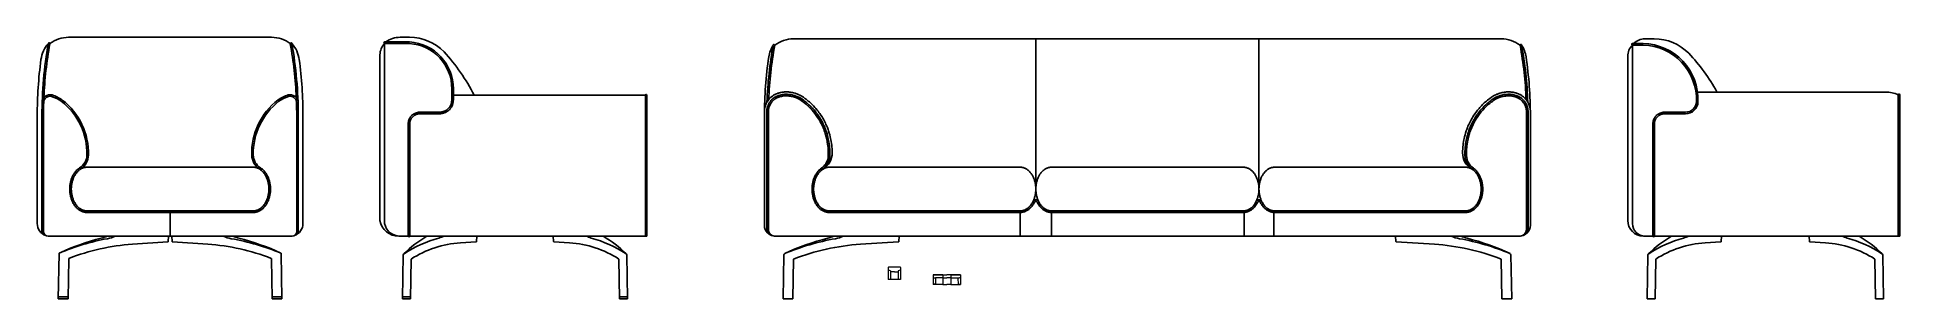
# Model space of a CAD drawing. Header units: inches. Extents: x 327481 to 195042051, y -335014 to 44773228.
# Drawn here: x 393155 to 399112, y -319602 to -318767 of the extents above; entities that cross this region are included whole.
import ezdxf

# ---------------------------------------------------------------- set-up
doc = ezdxf.new("R2010")
doc.units = ezdxf.units.IN
doc.header["$MEASUREMENT"] = 0
doc.layers.add('furniture', color=251, linetype='Continuous', lineweight=13)

# ---------------------------------------------------------------- blocks, each defined once
blk = doc.blocks.new('dtjmh')
at = {"color": 0, "ltscale": 60}
for p, q in [((396299.4, -320697.4), (396342.8, -320697.4)), ((396299.4, -320697.6), (396342.8, -320697.6)), ((396299.4, -320697.7), (396299.4, -320727.8)), ((396306.8, -320727.6), (396299.4, -320727.6)), ((396330.1, -320727.8), (396299.4, -320727.8)), ((396330.1, -320697), (396300.1, -320697)), ((396307, -320707.1), (396306.8, -320727.8)), ((396330.1, -320707.1), (396306.8, -320707.1)), ((396330.1, -320697), (396330.1, -320707.1)), ((396330.1, -320697), (396330.1, -320707.1)), ((396330.1, -320697), (396342.8, -320697)), ((396330.1, -320707.1), (396342.8, -320707.1)), ((396330.1, -320707.8), (396330.1, -320727.1)), ((396330.1, -320707.8), (396330.1, -320727.1)), ((396330.1, -320727.8), (396342.8, -320727.8)), ((396355.4, -320697), (396342.8, -320697)), ((396386.1, -320697.4), (396342.8, -320697.4)), ((396386.2, -320697.6), (396342.8, -320697.6)), ((396355.4, -320707.1), (396342.8, -320707.1)), ((396355.4, -320727.8), (396342.8, -320727.8)), ((396355.4, -320697), (396385.5, -320697)), ((396355.4, -320697), (396355.4, -320707.1)), ((396355.4, -320697), (396355.4, -320707.1)), ((396355.4, -320707.1), (396378.8, -320707.1)), ((396355.4, -320707.8), (396355.4, -320727.1)), ((396355.4, -320707.8), (396355.4, -320727.1)), ((396355.4, -320727.8), (396386.2, -320727.8)), ((396378.5, -320707.1), (396378.8, -320727.8)), ((396378.8, -320727.6), (396386.2, -320727.6)), ((396386.2, -320697.7), (396386.2, -320727.8))]:
    blk.add_line(p, q, dxfattribs=at)
for centre, radius, start, end in [((396300.1, -320697.7), 0.709, 90, 180), ((396307, -320692.7), 14.4, 237.83969, 269.05924), ((396329.4, -320707.8), 0.709, 0, 90), ((396329.4, -320707.8), 0.709, 0, 90), ((396329.4, -320727.1), 0.709, 270, 0), ((396329.4, -320727.1), 0.709, 270, 0), ((396330.8, -320707.8), 0.709, 90, 180), ((396330.8, -320707.8), 0.709, 90, 180), ((396330.8, -320727.1), 0.709, 180, 270), ((396330.8, -320727.1), 0.709, 180, 270), ((396354.7, -320707.8), 0.709, 0, 90), ((396354.7, -320707.8), 0.709, 0, 90), ((396354.7, -320727.1), 0.709, 270, 0), ((396354.7, -320727.1), 0.709, 270, 0), ((396356.1, -320707.8), 0.709, 90, 180), ((396356.1, -320707.8), 0.709, 90, 180), ((396356.1, -320727.1), 0.709, 180, 270), ((396356.1, -320727.1), 0.709, 180, 270), ((396378.5, -320692.7), 14.4, 270.94076, 302.16031), ((396385.5, -320697.7), 0.709, 0, 90)]:
    blk.add_arc(centre, radius, start, end, dxfattribs=at)
blk = doc.blocks.new('dfdsgh')
at = {"color": 0, "ltscale": 60}
for p, q in [((393559.8, -320138.9), (393559.8, -320176.2)), ((393597.5, -320137), (393561.7, -320137)), ((393567.6, -320149.3), (393567.6, -320176.2)), ((393579.6, -320152), (393567.6, -320152)), ((393579.6, -320152), (393591.6, -320152)), ((393591.6, -320149.3), (393591.6, -320176.2)), ((393599.3, -320138.9), (393599.3, -320176.2)), ((393599.3, -320176.2), (393559.8, -320176.2))]:
    blk.add_line(p, q, dxfattribs=at)
for centre, radius, start, end in [((393561.7, -320138.9), 1.86, 90, 180), ((393561.7, -320145.7), 1.86, 180, 257.49128), ((393551.2, -320192.8), 46.5, 69.3925, 77.49128), ((393607.9, -320192.8), 46.5, 102.49833, 110.6075), ((393597.5, -320138.9), 1.86, 0, 90), ((393597.5, -320145.7), 1.86, 282.49833, 0)]:
    blk.add_arc(centre, radius, start, end, dxfattribs=at)

msp = doc.modelspace()

# ---------------------------------------------------------------- linework, layer by layer
at = {"color": 0, "ltscale": 60}
for p, q in [((393255.157, -318766.541), (393904.094, -318766.541)), ((394345.622, -318781.541), (394265.939, -318781.541)), ((394345.622, -318766.541), (394315.468, -318766.541)), ((395573.645, -318771.541), (397837.687, -318771.541)), ((396348.761, -319251.098), (396348.761, -318771.541)), ((397062.571, -319251.098), (397062.571, -318771.541)), ((398326.861, -318771.541), (398296.707, -318771.541)), ((394250.939, -319351.541), (394250.939, -318822.248)), ((394265.939, -319361.541), (394265.939, -318786.541)), ((394345.622, -318786.541), (394265.939, -318786.541)), ((398242.177, -319351.541), (398242.177, -318827.248)), ((398291.925, -318786.541), (398257.177, -318786.541)), ((398257.177, -319361.541), (398257.177, -318791.541)), ((398291.925, -318791.541), (398257.177, -318791.541)), ((394480.622, -318964.605), (394480.622, -318931.541)), ((394485.622, -318964.874), (394485.622, -318931.541)), ((395099.939, -318951.723), (394485.622, -318951.723)), ((395099.939, -318951.723), (395099.939, -319401.541)), ((395104.939, -318951.723), (395104.939, -319401.541)), ((398465.021, -318941.796), (399066.996, -318941.796)), ((399107.177, -318950.223), (399107.177, -319401.541)), ((399112.177, -318950.223), (399112.177, -319401.541)), ((393154.678, -319016.593), (393154.678, -319361.541)), ((393169.626, -319016.593), (393169.626, -319386.541)), ((393174.687, -319016.773), (393174.687, -319386.721)), ((393984.573, -319016.593), (393984.573, -319386.541)), ((393989.626, -319016.593), (393989.626, -319386.541)), ((394004.573, -319016.593), (394004.573, -319361.541)), ((394385.939, -319010.704), (394439.497, -319010.704)), ((394385.975, -319005.704), (394439.523, -319005.704)), ((395480.666, -319016.593), (395480.666, -319366.541)), ((395488.166, -319016.593), (395488.166, -319376.541)), ((395493.166, -319003.3), (395493.166, -319381.541)), ((397918.166, -319016.593), (397918.166, -319381.541)), ((397923.166, -319016.593), (397923.166, -319376.541)), ((397930.666, -319016.593), (397930.666, -319366.541)), ((398322.177, -319401.541), (398322.177, -319050.741)), ((393313.584, -319181.541), (393845.667, -319181.541)), ((397012.608, -319181.541), (396395.348, -319181.541)), ((393313.584, -319321.098), (393845.667, -319321.098)), ((397012.571, -319321.098), (396398.761, -319321.098)), ((397726.308, -319321.098), (397112.571, -319321.098)), ((393313.579, -319326.098), (393845.672, -319326.098)), ((393579.626, -319325.849), (393579.626, -319401.541)), ((396298.803, -319326.098), (396298.803, -319401.541)), ((396398.72, -319326.098), (396398.72, -319401.541)), ((397015.315, -319326.498), (397015.315, -319401.541)), ((397109.706, -319326.498), (397109.706, -319401.541)), ((393969.626, -319401.541), (393189.626, -319401.541)), ((393572.258, -319419.661), (393459.037, -319427.656)), ((393573.191, -319418.715), (393574.091, -319401.541)), ((393586.06, -319418.715), (393585.16, -319401.541)), ((393586.994, -319419.661), (393700.214, -319427.656)), ((394340.939, -319401.541), (394310.939, -319401.541)), ((394345.939, -319401.541), (395104.939, -319401.541)), ((394558.605, -319419.661), (394508.45, -319422.942)), ((394559.538, -319418.715), (394560.438, -319401.541)), ((394806.339, -319418.715), (394805.439, -319401.541)), ((394807.272, -319419.661), (394857.427, -319422.942)), ((397898.166, -319401.541), (395513.166, -319401.541)), ((395909.798, -319419.661), (395787.578, -319427.656)), ((395910.732, -319418.715), (395911.632, -319401.541)), ((397500.601, -319418.715), (397499.701, -319401.541)), ((397501.534, -319419.661), (397623.755, -319427.656)), ((398322.177, -319401.541), (398292.177, -319401.541)), ((398326.662, -319401.541), (399112.177, -319401.541)), ((398539.844, -319419.661), (398489.689, -319422.942)), ((398540.777, -319418.715), (398541.677, -319401.541)), ((398823.577, -319418.715), (398822.677, -319401.541)), ((398824.511, -319419.661), (398874.665, -319422.942)), ((393224.372, -319457.453), (393221.952, -319601.541)), ((393255.188, -319474.028), (393253.053, -319601.541)), ((393904.064, -319474.028), (393906.199, -319601.541)), ((393934.88, -319457.453), (393937.299, -319601.541)), ((394325.545, -319461.845), (394323.2, -319601.541)), ((394350.386, -319474.94), (394348.267, -319601.541)), ((395015.491, -319474.94), (395017.61, -319601.541)), ((395040.332, -319461.845), (395042.677, -319601.541)), ((395542.838, -319461.845), (395540.493, -319601.541)), ((395573.713, -319474.94), (395571.593, -319601.541)), ((397837.62, -319474.94), (397839.739, -319601.541)), ((397868.494, -319461.845), (397870.84, -319601.541)), ((398306.784, -319461.845), (398304.438, -319601.541)), ((398331.625, -319474.94), (398329.505, -319601.541)), ((399032.729, -319474.94), (399034.849, -319601.541)), ((399057.57, -319461.845), (399059.916, -319601.541)), ((393221.952, -319601.541), (393253.053, -319601.541)), ((393222.053, -319595.541), (393253.153, -319595.541)), ((393906.098, -319595.541), (393937.199, -319595.541)), ((393937.299, -319601.541), (393906.199, -319601.541)), ((394323.2, -319601.541), (394348.267, -319601.541)), ((394323.3, -319595.541), (394348.367, -319595.541)), ((395017.51, -319595.541), (395042.577, -319595.541)), ((395042.677, -319601.541), (395017.61, -319601.541)), ((395540.493, -319601.541), (395571.593, -319601.541)), ((397870.84, -319601.541), (397839.739, -319601.541)), ((398304.438, -319601.541), (398329.505, -319601.541)), ((399059.916, -319601.541), (399034.849, -319601.541))]:
    msp.add_line(p, q, dxfattribs=at)
for points in [[(395697.574, -319135.075), (395697.474, -319130.36), (395697.117, -319123.329), (395696.534, -319116.364), (395695.956, -319111.146), (395695.266, -319105.94), (395694.244, -319099.411), (395693.364, -319094.535), (395692.383, -319089.679), (395691.296, -319084.824), (395689.466, -319077.588), (395688.106, -319072.782), (395685.856, -319065.636), (395684.384, -319061.388), (395682.004, -319055.078), (395680.307, -319050.916), (395677.596, -319044.743), (395675.682, -319040.678), (395672.652, -319034.657), (395670.529, -319030.699), (395667.192, -319024.845), (395664.869, -319021.004), (395661.236, -319015.333), (395657.749, -319010.228), (395655.038, -319006.465), (395652.248, -319002.762), (395649.379, -318999.12), (395644.931, -318993.777), (395641.87, -318990.297), (395637.137, -318985.206), (395633.595, -318981.609), (395628.126, -318976.373), (395624.619, -318973.201), (395621.046, -318970.106), (395617.408, -318967.084), (395613.708, -318964.137), (395610.407, -318961.615), (395605.342, -318957.986), (395603.107, -318956.495), (395600.836, -318955.057), (395598.477, -318953.648), (395596.079, -318952.309), (395594.085, -318951.268), (395591.043, -318949.812), (395588.288, -318948.627), (395586.193, -318947.805), (395584.078, -318947.038), (395581.491, -318946.176), (395578.881, -318945.385), (395573.684, -318944.007), (395570.574, -318943.291), (395565.875, -318942.371), (395563.455, -318941.979), (395559.808, -318941.505), (395557.315, -318941.266), (395553.566, -318941.042), (395550.117, -318940.989), (395547.53, -318941.045), (395544.946, -318941.18), (395542.378, -318941.395), (395538.542, -318941.861), (395536.005, -318942.267), (395532.226, -318943.015), (395529.474, -318943.671), (395527.426, -318944.223), (395525.394, -318944.83), (395523.343, -318945.504), (395520.305, -318946.625), (395518.276, -318947.461), (395515.285, -318948.834), (395513.466, -318949.757), (395511.677, -318950.736), (395509.901, -318951.781), (395508.16, -318952.883), (395506.439, -318954.055), (395504.758, -318955.285), (395503.103, -318956.588), (395501.496, -318957.951), (395500.233, -318959.098), (395498.406, -318960.891), (395497.088, -318962.296), (395495.819, -318963.747), (395494.626, -318965.208), (395493.48, -318966.705), (395492.391, -318968.221), (395491.347, -318969.769), (395489.811, -318972.231), (395488.727, -318974.119), (395487.697, -318976.037), (395486.655, -318978.124), (395485.221, -318981.316), (395484.546, -318982.997), (395483.629, -318985.554), (395480.86, -318994.374)], [(395688.987, -319152.243), (395689.311, -319150.032), (395689.572, -319147.813), (395689.797, -319145.263), (395690.004, -319141.43), (395690.074, -319138.288), (395690.074, -319135.145), (395689.977, -319130.618), (395689.634, -319123.834), (395689.07, -319117.087), (395688.51, -319112.039), (395687.842, -319107.004), (395686.851, -319100.676), (395685.998, -319095.948), (395685.047, -319091.24), (395683.996, -319086.545), (395682.227, -319079.548), (395680.914, -319074.911), (395678.744, -319068.016), (395677.324, -319063.92), (395675.03, -319057.836), (395673.392, -319053.822), (395670.778, -319047.867), (395668.93, -319043.943), (395666.006, -319038.133), (395663.957, -319034.311), (395660.735, -319028.66), (395658.492, -319024.951), (395654.984, -319019.475), (395651.617, -319014.547), (395649, -319010.915), (395646.307, -319007.339), (395643.539, -319003.825), (395639.246, -318998.669), (395636.294, -318995.313), (395631.729, -318990.403), (395628.312, -318986.932), (395623.035, -318981.88), (395619.647, -318978.816), (395616.195, -318975.825), (395612.675, -318972.902), (395609.095, -318970.051), (395605.945, -318967.643), (395601.112, -318964.179), (395596.903, -318961.443), (395594.731, -318960.146), (395592.522, -318958.912), (395590.712, -318957.967), (395587.95, -318956.644), (395585.44, -318955.566), (395581.607, -318954.119), (395577.764, -318952.874), (395574.85, -318952.045), (395571.915, -318951.295), (395568.997, -318950.623), (395564.592, -318949.76), (395561.795, -318949.317), (395558.986, -318948.96), (395556.712, -318948.741), (395553.291, -318948.537), (395550.155, -318948.489), (395547.804, -318948.54), (395545.455, -318948.663), (395543.113, -318948.858), (395539.615, -318949.284), (395537.298, -318949.654), (395533.844, -318950.338), (395531.344, -318950.934), (395527.635, -318951.987), (395525.79, -318952.593), (395523.057, -318953.602), (395521.246, -318954.348), (395518.577, -318955.573), (395516.965, -318956.392), (395515.378, -318957.259), (395513.811, -318958.181), (395512.275, -318959.154), (395510.765, -318960.181), (395509.292, -318961.259), (395507.851, -318962.394), (395506.453, -318963.58), (395505.094, -318964.823), (395503.784, -318966.118), (395502.645, -318967.333), (395501.548, -318968.587), (395499.901, -318970.643), (395498.734, -318972.238), (395497.624, -318973.874), (395496.248, -318976.08), (395495.277, -318977.771), (395494.355, -318979.49), (395493.423, -318981.356), (395492.14, -318984.209), (395491.408, -318986.052), (395490.746, -318987.92), (395490.265, -318989.452), (395489.644, -318991.778), (395489.251, -318993.594), (395488.792, -318996.343), (395488.475, -318999.006), (395488.174, -319003.027)], [(395684.049, -319151.454), (395684.354, -319149.379), (395684.598, -319147.298), (395684.811, -319144.885), (395684.956, -319142.466), (395685.067, -319138.831), (395685.074, -319135.192), (395684.94, -319129.677), (395684.645, -319124.169), (395684.2, -319118.671), (395683.613, -319113.185), (395682.893, -319107.713), (395681.655, -319099.975), (395680.157, -319092.282), (395678.389, -319084.647), (395676.341, -319077.083), (395675.208, -319073.331), (395674.002, -319069.602), (395672.258, -319064.615), (395670.381, -319059.675), (395668.371, -319054.785), (395666.232, -319049.949), (395663.966, -319045.169), (395661.575, -319040.45), (395659.063, -319035.793), (395656.43, -319031.204), (395653.681, -319026.684), (395650.816, -319022.237), (395646.685, -319016.237), (395642.346, -319010.391), (395637.802, -319004.708), (395633.06, -318999.197), (395628.124, -318993.868), (395623.945, -318989.647), (395619.641, -318985.552), (395615.217, -318981.58), (395610.676, -318977.727), (395606.02, -318973.993), (395602.199, -318971.089), (395598.292, -318968.308), (395594.281, -318965.7), (395592.232, -318964.476), (395590.151, -318963.314), (395588.037, -318962.219), (395585.888, -318961.199), (395582.952, -318959.954), (395579.96, -318958.84), (395576.919, -318957.843), (395573.841, -318956.952), (395570.735, -318956.154), (395567.246, -318955.362), (395563.736, -318954.686), (395560.208, -318954.145), (395556.665, -318953.755), (395553.107, -318953.534), (395549.452, -318953.497), (395545.795, -318953.652), (395542.147, -318953.993), (395538.52, -318954.517), (395534.924, -318955.22), (395532.009, -318955.928), (395529.129, -318956.759), (395526.292, -318957.721), (395523.504, -318958.821), (395520.773, -318960.065), (395519.298, -318960.814), (395517.845, -318961.608), (395516.418, -318962.448), (395515.018, -318963.334), (395513.649, -318964.265), (395512.314, -318965.242), (395511.016, -318966.265), (395509.757, -318967.332), (395508.541, -318968.445), (395507.369, -318969.603), (395506.349, -318970.691), (395505.368, -318971.814), (395504.424, -318972.969), (395502.646, -318975.369), (395501.007, -318977.875), (395499.865, -318979.812), (395498.794, -318981.792), (395497.728, -318983.946), (395496.753, -318986.139), (395495.882, -318988.369), (395495.13, -318990.635), (395494.508, -318992.936), (395494.077, -318994.977), (395493.743, -318997.04), (395493.489, -318999.118), (395493.166, -319003.301)], [(397713.759, -319135.075), (397713.859, -319130.36), (397714.216, -319123.329), (397714.799, -319116.364), (397715.376, -319111.146), (397716.066, -319105.94), (397717.089, -319099.411), (397717.969, -319094.535), (397718.95, -319089.679), (397720.037, -319084.824), (397721.866, -319077.588), (397723.227, -319072.782), (397725.476, -319065.636), (397726.949, -319061.388), (397729.328, -319055.078), (397731.026, -319050.916), (397733.737, -319044.743), (397735.651, -319040.678), (397738.681, -319034.657), (397740.803, -319030.699), (397744.14, -319024.845), (397746.464, -319021.004), (397750.096, -319015.333), (397753.584, -319010.228), (397756.295, -319006.465), (397759.085, -319002.762), (397761.953, -318999.12), (397766.402, -318993.777), (397769.463, -318990.297), (397774.196, -318985.206), (397777.737, -318981.609), (397783.207, -318976.373), (397786.713, -318973.201), (397790.286, -318970.106), (397793.925, -318967.084), (397797.625, -318964.137), (397800.926, -318961.615), (397805.991, -318957.986), (397808.226, -318956.495), (397810.496, -318955.057), (397812.855, -318953.648), (397815.254, -318952.309), (397817.248, -318951.268), (397820.289, -318949.812), (397823.045, -318948.627), (397825.14, -318947.805), (397827.255, -318947.038), (397829.842, -318946.176), (397832.451, -318945.385), (397837.649, -318944.007), (397840.759, -318943.291), (397845.457, -318942.371), (397847.878, -318941.979), (397851.525, -318941.505), (397854.017, -318941.266), (397857.767, -318941.042), (397861.216, -318940.989), (397863.803, -318941.045), (397866.387, -318941.18), (397868.955, -318941.395), (397872.791, -318941.861), (397875.327, -318942.267), (397879.107, -318943.015), (397881.858, -318943.671), (397883.906, -318944.223), (397885.939, -318944.83), (397887.99, -318945.504), (397891.028, -318946.625), (397893.057, -318947.461), (397896.048, -318948.834), (397897.866, -318949.757), (397899.656, -318950.736), (397901.431, -318951.781), (397903.172, -318952.883), (397904.894, -318954.055), (397906.575, -318955.285), (397908.23, -318956.588), (397909.836, -318957.951), (397911.1, -318959.098), (397912.927, -318960.891), (397914.245, -318962.296), (397915.514, -318963.747), (397916.707, -318965.208), (397917.853, -318966.705), (397918.942, -318968.221), (397919.985, -318969.769), (397921.521, -318972.231), (397922.606, -318974.119), (397923.635, -318976.037), (397924.678, -318978.124), (397926.112, -318981.316), (397926.787, -318982.997), (397930.452, -318993.217)], [(397722.346, -319152.243), (397722.022, -319150.032), (397721.761, -319147.813), (397721.536, -319145.263), (397721.329, -319141.43), (397721.259, -319138.288), (397721.259, -319135.145), (397721.356, -319130.618), (397721.699, -319123.834), (397722.263, -319117.087), (397722.822, -319112.039), (397723.49, -319107.004), (397724.481, -319100.676), (397725.335, -319095.948), (397726.285, -319091.24), (397727.337, -319086.545), (397729.106, -319079.548), (397730.418, -319074.911), (397732.589, -319068.016), (397734.009, -319063.92), (397736.303, -319057.836), (397737.94, -319053.822), (397740.555, -319047.867), (397742.403, -319043.943), (397745.327, -319038.133), (397747.376, -319034.311), (397750.598, -319028.66), (397752.841, -319024.951), (397756.349, -319019.475), (397759.716, -319014.547), (397762.332, -319010.915), (397765.026, -319007.339), (397767.794, -319003.825), (397772.087, -318998.669), (397775.039, -318995.313), (397779.603, -318990.403), (397783.02, -318986.932), (397788.298, -318981.88), (397791.685, -318978.816), (397795.137, -318975.825), (397798.658, -318972.902), (397802.238, -318970.051), (397805.388, -318967.643), (397810.221, -318964.179), (397814.43, -318961.443), (397816.602, -318960.146), (397818.81, -318958.912), (397820.621, -318957.967), (397823.383, -318956.644), (397825.892, -318955.566), (397829.726, -318954.119), (397833.568, -318952.874), (397836.482, -318952.045), (397839.418, -318951.295), (397842.335, -318950.623), (397846.741, -318949.76), (397849.537, -318949.317), (397852.346, -318948.96), (397854.621, -318948.741), (397858.042, -318948.537), (397861.177, -318948.489), (397863.529, -318948.54), (397865.878, -318948.663), (397868.219, -318948.858), (397871.718, -318949.284), (397874.035, -318949.654), (397877.488, -318950.338), (397879.989, -318950.934), (397883.698, -318951.987), (397885.543, -318952.593), (397888.276, -318953.602), (397890.086, -318954.348), (397892.755, -318955.573), (397894.368, -318956.392), (397895.955, -318957.259), (397897.522, -318958.181), (397899.058, -318959.154), (397900.567, -318960.181), (397902.041, -318961.259), (397903.482, -318962.394), (397904.88, -318963.58), (397906.239, -318964.823), (397907.549, -318966.118), (397908.688, -318967.333), (397909.784, -318968.587), (397911.431, -318970.643), (397912.599, -318972.238), (397913.708, -318973.874), (397915.084, -318976.08), (397916.056, -318977.771), (397916.977, -318979.49), (397917.91, -318981.356), (397919.193, -318984.209), (397919.925, -318986.052), (397920.587, -318987.92), (397921.068, -318989.452), (397921.689, -318991.778), (397922.082, -318993.594), (397922.541, -318996.343), (397922.858, -318999.006), (397923.159, -319003.027)], [(397727.283, -319151.454), (397726.979, -319149.379), (397726.734, -319147.298), (397726.522, -319144.885), (397726.376, -319142.466), (397726.266, -319138.831), (397726.258, -319135.192), (397726.393, -319129.677), (397726.688, -319124.169), (397727.133, -319118.671), (397727.72, -319113.185), (397728.44, -319107.713), (397729.678, -319099.975), (397731.176, -319092.282), (397732.944, -319084.647), (397734.992, -319077.083), (397736.124, -319073.331), (397737.331, -319069.602), (397739.074, -319064.615), (397740.952, -319059.675), (397742.962, -319054.785), (397745.101, -319049.949), (397747.367, -319045.169), (397749.757, -319040.45), (397752.27, -319035.793), (397754.902, -319031.204), (397757.652, -319026.684), (397760.517, -319022.237), (397764.648, -319016.237), (397768.987, -319010.391), (397773.53, -319004.708), (397778.272, -318999.197), (397783.208, -318993.868), (397787.388, -318989.647), (397791.692, -318985.552), (397796.115, -318981.58), (397800.657, -318977.727), (397805.313, -318973.993), (397809.133, -318971.089), (397813.041, -318968.308), (397817.052, -318965.7), (397819.101, -318964.476), (397821.181, -318963.314), (397823.295, -318962.219), (397825.445, -318961.199), (397828.38, -318959.954), (397831.373, -318958.84), (397834.413, -318957.843), (397837.491, -318956.952), (397840.598, -318956.154), (397844.087, -318955.362), (397847.596, -318954.686), (397851.124, -318954.145), (397854.668, -318953.755), (397858.225, -318953.534), (397861.881, -318953.497), (397865.538, -318953.652), (397869.185, -318953.993), (397872.813, -318954.517), (397876.409, -318955.22), (397879.324, -318955.928), (397882.204, -318956.759), (397885.041, -318957.721), (397887.829, -318958.821), (397890.56, -318960.065), (397892.035, -318960.814), (397893.488, -318961.608), (397894.915, -318962.448), (397896.315, -318963.334), (397897.683, -318964.265), (397899.018, -318965.242), (397900.317, -318966.265), (397901.576, -318967.332), (397902.792, -318968.445), (397903.963, -318969.603), (397904.983, -318970.691), (397905.965, -318971.814), (397906.909, -318972.969), (397908.687, -318975.369), (397910.326, -318977.875), (397911.468, -318979.812), (397912.539, -318981.792), (397913.605, -318983.946), (397914.58, -318986.139), (397915.45, -318988.369), (397916.203, -318990.635), (397916.825, -318992.936), (397917.255, -318994.977), (397917.59, -318997.04), (397917.843, -318999.118), (397918.166, -319003.301)], [(394385.975, -319005.704), (394383.955, -319005.593), (394381.956, -319005.554), (394379.981, -319005.588), (394378.032, -319005.694), (394376.111, -319005.873), (394374.22, -319006.124), (394372.361, -319006.446), (394370.538, -319006.84), (394368.752, -319007.305), (394367.004, -319007.84), (394365.299, -319008.445), (394363.636, -319009.119), (394362.018, -319009.862), (394360.448, -319010.671), (394358.927, -319011.547), (394357.457, -319012.489), (394356.039, -319013.494), (394354.676, -319014.563), (394353.369, -319015.694), (394352.119, -319016.884), (394350.928, -319018.134), (394349.797, -319019.442), (394348.729, -319020.805), (394347.723, -319022.223), (394346.782, -319023.693), (394345.905, -319025.214), (394345.096, -319026.784), (394344.353, -319028.402), (394343.679, -319030.064), (394343.074, -319031.77), (394342.539, -319033.517), (394342.074, -319035.304), (394341.68, -319037.127), (394341.358, -319038.985), (394341.107, -319040.876), (394340.939, -319042.691), (394340.939, -319401.541)], [(394385.613, -319010.691), (394383.769, -319010.59), (394381.95, -319010.554), (394380.159, -319010.585), (394378.399, -319010.681), (394376.67, -319010.841), (394374.975, -319011.066), (394373.316, -319011.354), (394371.695, -319011.704), (394370.113, -319012.116), (394368.572, -319012.588), (394367.073, -319013.119), (394365.618, -319013.709), (394364.207, -319014.357), (394362.842, -319015.061), (394361.523, -319015.82), (394360.252, -319016.634), (394359.029, -319017.502), (394357.854, -319018.423), (394356.729, -319019.396), (394355.654, -319020.42), (394354.63, -319021.495), (394353.657, -319022.62), (394352.736, -319023.795), (394351.869, -319025.018), (394351.055, -319026.289), (394350.295, -319027.608), (394349.591, -319028.973), (394348.944, -319030.384), (394348.354, -319031.839), (394347.822, -319033.338), (394347.35, -319034.879), (394346.938, -319036.461), (394346.588, -319038.082), (394346.3, -319039.741), (394346.076, -319041.436), (394345.939, -319042.912), (394345.939, -319401.541)], [(394439.523, -319005.704), (394441.298, -319005.675), (394443.052, -319005.588), (394444.784, -319005.441), (394446.491, -319005.237), (394448.173, -319004.975), (394449.828, -319004.654), (394451.453, -319004.277), (394453.049, -319003.842), (394454.612, -319003.35), (394456.142, -319002.803), (394457.637, -319002.199), (394459.095, -319001.541), (394460.516, -319000.828), (394461.898, -319000.061), (394463.239, -318999.241), (394464.538, -318998.369), (394465.794, -318997.445), (394467.006, -318996.471), (394468.173, -318995.447), (394469.293, -318994.374), (394470.365, -318993.254), (394471.389, -318992.088), (394472.363, -318990.876), (394473.287, -318989.619), (394474.159, -318988.32), (394474.979, -318986.979), (394475.746, -318985.597), (394476.459, -318984.177), (394477.118, -318982.718), (394477.721, -318981.223), (394478.269, -318979.693), (394478.761, -318978.13), (394479.195, -318976.535), (394479.573, -318974.909), (394479.893, -318973.254), (394480.156, -318971.572), (394480.36, -318969.865), (394480.506, -318968.133), (394480.594, -318966.379), (394480.623, -318964.605)], [(394439.523, -319010.704), (394442.055, -319010.65), (394444.556, -319010.486), (394447.022, -319010.211), (394449.449, -319009.826), (394451.834, -319009.33), (394454.17, -319008.723), (394456.455, -319008.005), (394458.683, -319007.177), (394460.851, -319006.24), (394462.952, -319005.195), (394464.984, -319004.043), (394466.941, -319002.786), (394468.818, -319001.427), (394470.612, -318999.967), (394472.319, -318998.41), (394473.934, -318996.76), (394475.454, -318995.02), (394476.876, -318993.193), (394478.197, -318991.285), (394479.414, -318989.299), (394480.525, -318987.24), (394481.529, -318985.113), (394482.425, -318982.922), (394483.21, -318980.671), (394483.886, -318978.366), (394484.45, -318976.011), (394484.904, -318973.61), (394485.247, -318971.167), (394485.48, -318968.687), (394485.602, -318966.174), (394485.622, -318964.874)], [(398426.861, -319005.704), (398359.164, -319005.704), (398357.349, -319005.873), (398355.458, -319006.124), (398353.6, -319006.446), (398351.777, -319006.84), (398349.99, -319007.305), (398348.243, -319007.84), (398346.537, -319008.445), (398344.875, -319009.119), (398343.257, -319009.862), (398341.687, -319010.671), (398340.166, -319011.547), (398338.696, -319012.489), (398337.278, -319013.494), (398335.915, -319014.563), (398334.607, -319015.694), (398333.357, -319016.884), (398332.167, -319018.134), (398331.036, -319019.442), (398329.967, -319020.805), (398328.962, -319022.223), (398328.02, -319023.693), (398327.144, -319025.214), (398326.334, -319026.784), (398325.592, -319028.402), (398324.918, -319030.064), (398324.313, -319031.77), (398323.778, -319033.517), (398323.313, -319035.304), (398322.919, -319037.127), (398322.596, -319038.985), (398322.346, -319040.876), (398322.167, -319042.798), (398322.061, -319044.747), (398322.027, -319046.722), (398322.066, -319048.721), (398322.177, -319050.741)], [(398426.861, -319010.704), (398359.385, -319010.704), (398357.909, -319010.841), (398356.214, -319011.066), (398354.555, -319011.354), (398352.934, -319011.704), (398351.352, -319012.116), (398349.811, -319012.588), (398348.312, -319013.119), (398346.857, -319013.709), (398345.446, -319014.357), (398344.081, -319015.061), (398342.762, -319015.82), (398341.491, -319016.634), (398340.267, -319017.502), (398339.093, -319018.423), (398337.968, -319019.396), (398336.893, -319020.42), (398335.869, -319021.495), (398334.896, -319022.62), (398333.975, -319023.795), (398333.107, -319025.018), (398332.293, -319026.289), (398331.534, -319027.608), (398330.83, -319028.973), (398330.182, -319030.384), (398329.592, -319031.839), (398329.061, -319033.338), (398328.589, -319034.879), (398328.177, -319036.461), (398327.827, -319038.082), (398327.539, -319039.741), (398327.314, -319041.436), (398327.177, -319042.912), (398327.177, -319401.541)], [(393258.621, -319251.332), (393258.668, -319248.451), (393258.796, -319245.575), (393259.005, -319242.708), (393259.293, -319239.853), (393259.662, -319237.015), (393260.11, -319234.198), (393260.636, -319231.405), (393261.241, -319228.642), (393261.923, -319225.911), (393262.682, -319223.216), (393263.516, -319220.563), (393264.426, -319217.953), (393265.409, -319215.392), (393266.465, -319212.882), (393267.592, -319210.428), (393268.789, -319208.033), (393270.055, -319205.7), (393271.388, -319203.434), (393272.787, -319201.237), (393274.25, -319199.113), (393275.775, -319197.065), (393277.361, -319195.096), (393279.007, -319193.211), (393280.709, -319191.411), (393282.466, -319189.7), (393284.275, -319188.081), (393286.136, -319186.557), (393288.044, -319185.131), (393289.998, -319183.805), (393290.332, -319183.592)], [(393313.584, -319181.591), (393311.626, -319181.646), (393309.672, -319181.809), (393307.723, -319182.079), (393305.784, -319182.456), (393303.856, -319182.938), (393301.944, -319183.526), (393300.049, -319184.219), (393298.175, -319185.014), (393296.325, -319185.912), (393294.502, -319186.91), (393292.707, -319188.008), (393290.945, -319189.203), (393289.218, -319190.494), (393287.528, -319191.878), (393285.878, -319193.354), (393284.271, -319194.92), (393282.708, -319196.572), (393281.193, -319198.308), (393279.728, -319200.127), (393278.315, -319202.024), (393276.955, -319203.997), (393275.652, -319206.044), (393274.408, -319208.16), (393273.223, -319210.343), (393272.101, -319212.589), (393271.042, -319214.895), (393270.048, -319217.257), (393269.121, -319219.671), (393268.263, -319222.135), (393267.474, -319224.644), (393266.755, -319227.194), (393266.109, -319229.782), (393265.536, -319232.403), (393265.036, -319235.053), (393264.611, -319237.729), (393264.26, -319240.426), (393263.986, -319243.141), (393263.788, -319245.868), (393263.666, -319248.604), (393263.621, -319251.344)], [(393895.631, -319251.344), (393895.585, -319248.604), (393895.464, -319245.868), (393895.265, -319243.141), (393894.991, -319240.426), (393894.641, -319237.729), (393894.216, -319235.053), (393893.716, -319232.403), (393893.142, -319229.782), (393892.496, -319227.194), (393891.778, -319224.644), (393890.989, -319222.135), (393890.13, -319219.671), (393889.203, -319217.257), (393888.21, -319214.895), (393887.151, -319212.589), (393886.028, -319210.343), (393884.844, -319208.16), (393883.599, -319206.044), (393882.296, -319203.997), (393880.937, -319202.024), (393879.524, -319200.127), (393878.058, -319198.308), (393876.543, -319196.572), (393874.981, -319194.92), (393873.374, -319193.354), (393871.724, -319191.878), (393870.034, -319190.494), (393868.306, -319189.203), (393866.544, -319188.008), (393864.75, -319186.91), (393862.926, -319185.912), (393861.076, -319185.014), (393859.202, -319184.219), (393857.308, -319183.526), (393855.395, -319182.938), (393853.468, -319182.456), (393851.528, -319182.079), (393849.58, -319181.809), (393847.625, -319181.646), (393845.667, -319181.591)], [(393900.631, -319251.332), (393900.583, -319248.451), (393900.455, -319245.575), (393900.247, -319242.708), (393899.958, -319239.853), (393899.59, -319237.015), (393899.142, -319234.198), (393898.615, -319231.405), (393898.011, -319228.642), (393897.328, -319225.911), (393896.57, -319223.216), (393895.735, -319220.563), (393894.826, -319217.953), (393893.843, -319215.392), (393892.787, -319212.882), (393891.66, -319210.428), (393890.463, -319208.033), (393889.197, -319205.7), (393887.864, -319203.434), (393886.465, -319201.237), (393885.002, -319199.113), (393883.476, -319197.065), (393881.89, -319195.096), (393880.245, -319193.211), (393878.543, -319191.411), (393876.786, -319189.7), (393874.976, -319188.081), (393873.116, -319186.557), (393871.207, -319185.131), (393869.253, -319183.805), (393868.919, -319183.592)], [(395632.958, -319251.332), (395633.005, -319248.451), (395633.133, -319245.575), (395633.342, -319242.708), (395633.63, -319239.853), (395633.999, -319237.015), (395634.446, -319234.198), (395634.973, -319231.405), (395635.578, -319228.642), (395636.26, -319225.911), (395637.019, -319223.216), (395637.853, -319220.563), (395638.763, -319217.953), (395639.746, -319215.392), (395640.801, -319212.882), (395641.928, -319210.428), (395643.126, -319208.033), (395644.391, -319205.7), (395645.725, -319203.434), (395647.123, -319201.237), (395648.586, -319199.113), (395650.112, -319197.065), (395651.698, -319195.096), (395653.343, -319193.211), (395655.045, -319191.411), (395656.802, -319189.7), (395658.612, -319188.081), (395660.473, -319186.557), (395662.381, -319185.131), (395663.05, -319184.662)], [(396298.798, -319181.541), (395688.272, -319181.541), (395685.163, -319181.7), (395683.231, -319181.904), (395681.306, -319182.213), (395679.391, -319182.626), (395677.489, -319183.142), (395675.603, -319183.761), (395673.735, -319184.482), (395671.888, -319185.304), (395670.066, -319186.226), (395668.27, -319187.245), (395666.505, -319188.361), (395664.771, -319189.572), (395663.072, -319190.876), (395661.411, -319192.272), (395659.789, -319193.756), (395658.21, -319195.328), (395656.675, -319196.983), (395655.187, -319198.721), (395653.749, -319200.538), (395652.362, -319202.432), (395651.028, -319204.4), (395649.75, -319206.438), (395648.529, -319208.544), (395647.367, -319210.715), (395646.266, -319212.948), (395645.228, -319215.238), (395644.254, -319217.583), (395643.346, -319219.979), (395642.505, -319222.422), (395641.732, -319224.91), (395641.028, -319227.437), (395640.395, -319230.001), (395639.833, -319232.597), (395639.344, -319235.221), (395638.927, -319237.87), (395638.584, -319240.54), (395638.315, -319243.226), (395638.121, -319245.925), (395638.002, -319248.633), (395637.958, -319251.344)], [(396348.761, -319251.344), (396348.716, -319248.604), (396348.594, -319245.868), (396348.396, -319243.141), (396348.121, -319240.426), (396347.771, -319237.729), (396347.346, -319235.053), (396346.846, -319232.403), (396346.273, -319229.782), (396345.627, -319227.194), (396344.908, -319224.644), (396344.119, -319222.135), (396343.261, -319219.671), (396342.334, -319217.257), (396341.34, -319214.895), (396340.281, -319212.589), (396339.159, -319210.343), (396337.974, -319208.16), (396336.729, -319206.044), (396335.427, -319203.997), (396334.067, -319202.024), (396332.654, -319200.127), (396331.189, -319198.308), (396329.674, -319196.572), (396328.111, -319194.92), (396326.504, -319193.354), (396324.854, -319191.878), (396323.164, -319190.494), (396321.437, -319189.203), (396319.674, -319188.008), (396317.88, -319186.91), (396316.057, -319185.912), (396314.207, -319185.014), (396312.333, -319184.219), (396310.438, -319183.526), (396308.526, -319182.938), (396306.598, -319182.456), (396304.659, -319182.079), (396302.71, -319181.809), (396300.755, -319181.646), (396298.798, -319181.591)], [(396398.725, -319181.591), (396396.767, -319181.646), (396394.813, -319181.809), (396392.864, -319182.079), (396390.925, -319182.456), (396388.997, -319182.938), (396387.085, -319183.526), (396385.19, -319184.219), (396383.316, -319185.014), (396381.466, -319185.912), (396379.643, -319186.91), (396377.849, -319188.008), (396376.086, -319189.203), (396374.359, -319190.494), (396372.669, -319191.878), (396371.019, -319193.354), (396369.412, -319194.92), (396367.849, -319196.572), (396366.334, -319198.308), (396364.869, -319200.127), (396363.456, -319202.024), (396362.096, -319203.997), (396360.793, -319206.044), (396359.549, -319208.16), (396358.364, -319210.343), (396357.242, -319212.589), (396356.183, -319214.895), (396355.189, -319217.257), (396354.262, -319219.671), (396353.404, -319222.135), (396352.615, -319224.644), (396351.896, -319227.194), (396351.25, -319229.782), (396350.677, -319232.403), (396350.177, -319235.053), (396349.752, -319237.729), (396349.402, -319240.426), (396349.127, -319243.141), (396348.929, -319245.868), (396348.807, -319248.604), (396348.762, -319251.344)], [(397062.571, -319251.344), (397062.526, -319248.604), (397062.404, -319245.868), (397062.206, -319243.141), (397061.931, -319240.426), (397061.581, -319237.729), (397061.156, -319235.053), (397060.656, -319232.403), (397060.083, -319229.782), (397059.436, -319227.194), (397058.718, -319224.644), (397057.929, -319222.135), (397057.07, -319219.671), (397056.144, -319217.257), (397055.15, -319214.895), (397054.091, -319212.589), (397052.968, -319210.343), (397051.784, -319208.16), (397050.539, -319206.044), (397049.236, -319203.997), (397047.877, -319202.024), (397046.464, -319200.127), (397044.999, -319198.308), (397043.484, -319196.572), (397041.921, -319194.92), (397040.314, -319193.354), (397038.664, -319191.878), (397036.974, -319190.494), (397035.246, -319189.203), (397033.484, -319188.008), (397031.69, -319186.91), (397029.866, -319185.912), (397028.016, -319185.014), (397026.142, -319184.219), (397024.248, -319183.526), (397022.335, -319182.938), (397020.408, -319182.456), (397018.468, -319182.079), (397016.52, -319181.809), (397014.565, -319181.646), (397012.608, -319181.591)], [(397112.535, -319181.591), (397110.577, -319181.646), (397108.623, -319181.809), (397106.674, -319182.079), (397104.735, -319182.456), (397102.807, -319182.938), (397100.895, -319183.526), (397099, -319184.219), (397097.126, -319185.014), (397095.276, -319185.912), (397093.452, -319186.91), (397091.658, -319188.008), (397089.896, -319189.203), (397088.169, -319190.494), (397086.479, -319191.878), (397084.829, -319193.354), (397083.221, -319194.92), (397081.659, -319196.572), (397080.144, -319198.308), (397078.679, -319200.127), (397077.265, -319202.024), (397075.906, -319203.997), (397074.603, -319206.044), (397073.359, -319208.16), (397072.174, -319210.343), (397071.051, -319212.589), (397069.992, -319214.895), (397068.999, -319217.257), (397068.072, -319219.671), (397067.213, -319222.135), (397066.424, -319224.644), (397065.706, -319227.194), (397065.06, -319229.782), (397064.486, -319232.403), (397063.987, -319235.053), (397063.561, -319237.729), (397063.211, -319240.426), (397062.937, -319243.141), (397062.739, -319245.868), (397062.617, -319248.604), (397062.572, -319251.344)], [(397773.375, -319251.344), (397773.33, -319248.598), (397773.207, -319245.856), (397773.008, -319243.122), (397772.733, -319240.402), (397772.381, -319237.699), (397771.954, -319235.018), (397771.452, -319232.362), (397770.876, -319229.736), (397770.227, -319227.143), (397769.505, -319224.588), (397768.713, -319222.074), (397767.851, -319219.606), (397766.92, -319217.188), (397765.922, -319214.822), (397764.859, -319212.513), (397763.732, -319210.264), (397762.542, -319208.079), (397761.292, -319205.961), (397759.984, -319203.913), (397758.62, -319201.938), (397757.201, -319200.04), (397755.73, -319198.222), (397754.209, -319196.485), (397752.641, -319194.834), (397751.027, -319193.27), (397749.371, -319191.796), (397747.675, -319190.414), (397745.942, -319189.126), (397744.174, -319187.934), (397742.374, -319186.841), (397740.544, -319185.847), (397738.688, -319184.954), (397736.809, -319184.164), (397734.908, -319183.478), (397732.99, -319182.897), (397731.057, -319182.422), (397729.113, -319182.053), (397727.159, -319181.791), (397725.2, -319181.637), (397721.123, -319181.541), (397112.535, -319181.541)], [(397778.375, -319251.332), (397778.328, -319248.451), (397778.2, -319245.575), (397777.991, -319242.708), (397777.702, -319239.853), (397777.334, -319237.015), (397776.886, -319234.198), (397776.36, -319231.405), (397775.755, -319228.642), (397775.073, -319225.911), (397774.314, -319223.216), (397773.48, -319220.563), (397772.57, -319217.953), (397771.587, -319215.392), (397770.531, -319212.882), (397769.404, -319210.428), (397768.207, -319208.033), (397766.941, -319205.7), (397765.608, -319203.434), (397764.209, -319201.237), (397762.746, -319199.113), (397761.221, -319197.065), (397759.634, -319195.096), (397757.989, -319193.211), (397756.287, -319191.411), (397754.53, -319189.7), (397752.72, -319188.081), (397750.86, -319186.557), (397748.952, -319185.131), (397748.283, -319184.662)], [(393313.579, -319326.098), (393311.347, -319326.035), (393309.121, -319325.849), (393306.903, -319325.542), (393304.699, -319325.114), (393302.514, -319324.567), (393300.35, -319323.902), (393298.213, -319323.121), (393296.106, -319322.226), (393294.032, -319321.22), (393291.995, -319320.105), (393289.998, -319318.883), (393288.044, -319317.558), (393286.136, -319316.132), (393284.275, -319314.608), (393282.466, -319312.989), (393280.709, -319311.278), (393279.007, -319309.478), (393277.361, -319307.592), (393275.775, -319305.624), (393274.25, -319303.576), (393272.787, -319301.452), (393271.388, -319299.255), (393270.055, -319296.989), (393268.789, -319294.656), (393267.592, -319292.261), (393266.465, -319289.807), (393265.409, -319287.297), (393264.426, -319284.736), (393263.516, -319282.126), (393262.682, -319279.472), (393261.923, -319276.778), (393261.241, -319274.047), (393260.636, -319271.283), (393260.11, -319268.491), (393259.662, -319265.674), (393259.293, -319262.835), (393259.005, -319259.981), (393258.796, -319257.113), (393258.668, -319254.237), (393258.621, -319251.357)], [(393263.621, -319251.344), (393263.666, -319254.085), (393263.788, -319256.821), (393263.986, -319259.548), (393264.26, -319262.262), (393264.611, -319264.959), (393265.036, -319267.635), (393265.536, -319270.286), (393266.109, -319272.907), (393266.755, -319275.494), (393267.474, -319278.045), (393268.263, -319280.554), (393269.121, -319283.017), (393270.048, -319285.432), (393271.042, -319287.794), (393272.101, -319290.1), (393273.223, -319292.346), (393274.408, -319294.529), (393275.652, -319296.645), (393276.955, -319298.691), (393278.315, -319300.665), (393279.728, -319302.562), (393281.193, -319304.38), (393282.708, -319306.117), (393284.271, -319307.769), (393285.878, -319309.334), (393287.528, -319310.811), (393289.218, -319312.195), (393290.945, -319313.486), (393292.707, -319314.681), (393294.502, -319315.779), (393296.325, -319316.777), (393298.175, -319317.675), (393300.049, -319318.47), (393301.944, -319319.162), (393303.856, -319319.75), (393305.784, -319320.233), (393307.723, -319320.609), (393309.672, -319320.879), (393311.626, -319321.042), (393313.584, -319321.098)], [(393845.667, -319321.098), (393847.625, -319321.042), (393849.58, -319320.879), (393851.528, -319320.609), (393853.468, -319320.233), (393855.395, -319319.75), (393857.308, -319319.162), (393859.202, -319318.47), (393861.076, -319317.675), (393862.926, -319316.777), (393864.75, -319315.779), (393866.544, -319314.681), (393868.306, -319313.486), (393870.034, -319312.195), (393871.724, -319310.811), (393873.374, -319309.334), (393874.981, -319307.769), (393876.543, -319306.117), (393878.058, -319304.38), (393879.524, -319302.562), (393880.937, -319300.665), (393882.296, -319298.691), (393883.599, -319296.645), (393884.844, -319294.529), (393886.028, -319292.346), (393887.151, -319290.1), (393888.21, -319287.794), (393889.203, -319285.432), (393890.13, -319283.017), (393890.989, -319280.554), (393891.778, -319278.045), (393892.496, -319275.494), (393893.142, -319272.907), (393893.716, -319270.286), (393894.216, -319267.635), (393894.641, -319264.959), (393894.991, -319262.262), (393895.265, -319259.548), (393895.464, -319256.821), (393895.585, -319254.085), (393895.631, -319251.344)], [(393845.672, -319326.098), (393847.904, -319326.035), (393850.131, -319325.849), (393852.348, -319325.542), (393854.552, -319325.114), (393856.738, -319324.567), (393858.901, -319323.902), (393861.038, -319323.121), (393863.146, -319322.226), (393865.219, -319321.22), (393867.256, -319320.105), (393869.253, -319318.883), (393871.207, -319317.558), (393873.116, -319316.132), (393874.976, -319314.608), (393876.786, -319312.989), (393878.543, -319311.278), (393880.245, -319309.478), (393881.89, -319307.592), (393883.476, -319305.624), (393885.002, -319303.576), (393886.465, -319301.452), (393887.864, -319299.255), (393889.197, -319296.989), (393890.463, -319294.656), (393891.66, -319292.261), (393892.787, -319289.807), (393893.843, -319287.297), (393894.826, -319284.736), (393895.735, -319282.126), (393896.57, -319279.472), (393897.328, -319276.778), (393898.011, -319274.047), (393898.615, -319271.283), (393899.142, -319268.491), (393899.59, -319265.674), (393899.958, -319262.835), (393900.247, -319259.981), (393900.455, -319257.113), (393900.583, -319254.237), (393900.631, -319251.357)], [(395655.045, -319311.278), (395653.343, -319309.478), (395651.698, -319307.592), (395650.112, -319305.624), (395648.586, -319303.576), (395647.123, -319301.452), (395645.725, -319299.255), (395644.391, -319296.989), (395643.126, -319294.656), (395641.928, -319292.261), (395640.801, -319289.807), (395639.746, -319287.297), (395638.763, -319284.736), (395637.853, -319282.126), (395637.019, -319279.472), (395636.26, -319276.778), (395635.578, -319274.047), (395634.973, -319271.283), (395634.446, -319268.491), (395633.999, -319265.674), (395633.63, -319262.835), (395633.342, -319259.981), (395633.133, -319257.113), (395633.005, -319254.237), (395632.958, -319251.357)], [(395637.958, -319251.344), (395638.003, -319254.085), (395638.125, -319256.821), (395638.323, -319259.548), (395638.597, -319262.262), (395638.947, -319264.959), (395639.373, -319267.635), (395639.872, -319270.286), (395640.446, -319272.907), (395641.092, -319275.494), (395641.81, -319278.045), (395642.599, -319280.554), (395643.458, -319283.017), (395644.385, -319285.432), (395645.378, -319287.794), (395646.437, -319290.1), (395647.56, -319292.346), (395648.745, -319294.529), (395649.989, -319296.645), (395651.292, -319298.691), (395652.651, -319300.665), (395654.065, -319302.562), (395655.53, -319304.38), (395657.045, -319306.117), (395658.607, -319307.769), (395660.215, -319309.334), (395661.865, -319310.811), (395663.555, -319312.195), (395665.282, -319313.486), (395667.044, -319314.681), (395668.839, -319315.779), (395670.662, -319316.777), (395672.512, -319317.675), (395674.386, -319318.47), (395676.281, -319319.162), (395678.193, -319319.75), (395680.121, -319320.233), (395682.06, -319320.609), (395684.009, -319320.879), (395685.963, -319321.042), (395687.921, -319321.098), (396298.761, -319321.098)], [(396298.798, -319321.098), (396300.755, -319321.042), (396302.71, -319320.879), (396304.659, -319320.609), (396306.598, -319320.233), (396308.526, -319319.75), (396310.438, -319319.162), (396312.333, -319318.47), (396314.207, -319317.675), (396316.057, -319316.777), (396317.88, -319315.779), (396319.674, -319314.681), (396321.437, -319313.486), (396323.164, -319312.195), (396324.854, -319310.811), (396326.504, -319309.334), (396328.111, -319307.769), (396329.674, -319306.117), (396331.189, -319304.38), (396332.654, -319302.562), (396334.067, -319300.665), (396335.427, -319298.691), (396336.729, -319296.645), (396337.974, -319294.529), (396339.159, -319292.346), (396340.281, -319290.1), (396341.34, -319287.794), (396342.334, -319285.432), (396343.261, -319283.017), (396344.119, -319280.554), (396344.908, -319278.045), (396345.627, -319275.494), (396346.273, -319272.907), (396346.846, -319270.286), (396347.346, -319267.635), (396347.771, -319264.959), (396348.121, -319262.262), (396348.396, -319259.548), (396348.594, -319256.821), (396348.716, -319254.085), (396348.761, -319251.344)], [(396348.762, -319251.344), (396348.807, -319254.085), (396348.929, -319256.821), (396349.127, -319259.548), (396349.402, -319262.262), (396349.752, -319264.959), (396350.177, -319267.635), (396350.677, -319270.286), (396351.25, -319272.907), (396351.896, -319275.494), (396352.615, -319278.045), (396353.404, -319280.554), (396354.262, -319283.017), (396355.189, -319285.432), (396356.183, -319287.794), (396357.242, -319290.1), (396358.364, -319292.346), (396359.549, -319294.529), (396360.793, -319296.645), (396362.096, -319298.691), (396363.456, -319300.665), (396364.869, -319302.562), (396366.334, -319304.38), (396367.849, -319306.117), (396369.412, -319307.769), (396371.019, -319309.334), (396372.669, -319310.811), (396374.359, -319312.195), (396376.086, -319313.486), (396377.849, -319314.681), (396379.643, -319315.779), (396381.466, -319316.777), (396383.316, -319317.675), (396385.19, -319318.47), (396387.085, -319319.162), (396388.997, -319319.75), (396390.925, -319320.233), (396392.864, -319320.609), (396394.813, -319320.879), (396396.767, -319321.042), (396398.725, -319321.098)], [(397012.608, -319321.098), (397014.565, -319321.042), (397016.52, -319320.879), (397018.468, -319320.609), (397020.408, -319320.233), (397022.335, -319319.75), (397024.248, -319319.162), (397026.142, -319318.47), (397028.016, -319317.675), (397029.866, -319316.777), (397031.69, -319315.779), (397033.484, -319314.681), (397035.246, -319313.486), (397036.974, -319312.195), (397038.664, -319310.811), (397040.314, -319309.334), (397041.921, -319307.769), (397043.484, -319306.117), (397044.999, -319304.38), (397046.464, -319302.562), (397047.877, -319300.665), (397049.236, -319298.691), (397050.539, -319296.645), (397051.784, -319294.529), (397052.968, -319292.346), (397054.091, -319290.1), (397055.15, -319287.794), (397056.144, -319285.432), (397057.07, -319283.017), (397057.929, -319280.554), (397058.718, -319278.045), (397059.436, -319275.494), (397060.083, -319272.907), (397060.656, -319270.286), (397061.156, -319267.635), (397061.581, -319264.959), (397061.931, -319262.262), (397062.206, -319259.548), (397062.404, -319256.821), (397062.526, -319254.085), (397062.571, -319251.344)], [(397062.572, -319251.344), (397062.617, -319254.085), (397062.739, -319256.821), (397062.937, -319259.548), (397063.211, -319262.262), (397063.561, -319264.959), (397063.987, -319267.635), (397064.486, -319270.286), (397065.06, -319272.907), (397065.706, -319275.494), (397066.424, -319278.045), (397067.213, -319280.554), (397068.072, -319283.017), (397068.999, -319285.432), (397069.992, -319287.794), (397071.051, -319290.1), (397072.174, -319292.346), (397073.359, -319294.529), (397074.603, -319296.645), (397075.906, -319298.691), (397077.265, -319300.665), (397078.679, -319302.562), (397080.144, -319304.38), (397081.659, -319306.117), (397083.221, -319307.769), (397084.829, -319309.334), (397086.479, -319310.811), (397088.169, -319312.195), (397089.896, -319313.486), (397091.658, -319314.681), (397093.452, -319315.779), (397095.276, -319316.777), (397097.126, -319317.675), (397099, -319318.47), (397100.895, -319319.162), (397102.807, -319319.75), (397104.735, -319320.233), (397106.674, -319320.609), (397108.623, -319320.879), (397110.577, -319321.042), (397112.535, -319321.098)], [(397723.412, -319321.098), (397725.369, -319321.042), (397727.324, -319320.879), (397729.273, -319320.609), (397731.212, -319320.233), (397733.14, -319319.75), (397735.052, -319319.162), (397736.947, -319318.47), (397738.82, -319317.675), (397740.671, -319316.777), (397742.494, -319315.779), (397744.288, -319314.681), (397746.051, -319313.486), (397747.778, -319312.195), (397749.468, -319310.811), (397751.118, -319309.334), (397752.725, -319307.769), (397754.288, -319306.117), (397755.803, -319304.38), (397757.268, -319302.562), (397758.681, -319300.665), (397760.041, -319298.691), (397761.343, -319296.645), (397762.588, -319294.529), (397763.773, -319292.346), (397764.895, -319290.1), (397765.954, -319287.794), (397766.948, -319285.432), (397767.875, -319283.017), (397768.733, -319280.554), (397769.522, -319278.045), (397770.24, -319275.494), (397770.887, -319272.907), (397771.46, -319270.286), (397771.96, -319267.635), (397772.385, -319264.959), (397772.735, -319262.262), (397773.01, -319259.548), (397773.208, -319256.821), (397773.33, -319254.085), (397773.375, -319251.344)], [(397756.287, -319311.278), (397757.989, -319309.478), (397759.634, -319307.592), (397761.221, -319305.624), (397762.746, -319303.576), (397764.209, -319301.452), (397765.608, -319299.255), (397766.941, -319296.989), (397768.207, -319294.656), (397769.404, -319292.261), (397770.531, -319289.807), (397771.587, -319287.297), (397772.57, -319284.736), (397773.48, -319282.126), (397774.314, -319279.472), (397775.073, -319276.778), (397775.755, -319274.047), (397776.36, -319271.283), (397776.886, -319268.491), (397777.334, -319265.674), (397777.702, -319262.835), (397777.991, -319259.981), (397778.2, -319257.113), (397778.328, -319254.237), (397778.375, -319251.357)], [(395642.439, -319293.306), (395643.126, -319294.656)], [(395655.045, -319311.278), (395656.802, -319312.989), (395658.612, -319314.608), (395660.473, -319316.132), (395662.381, -319317.558), (395664.335, -319318.883), (395666.332, -319320.105), (395668.369, -319321.22), (395670.443, -319322.226), (395672.55, -319323.121), (395674.687, -319323.902), (395676.85, -319324.567), (395679.036, -319325.114), (395681.24, -319325.542), (395683.457, -319325.849), (395685.684, -319326.035), (395687.916, -319326.098), (396298.803, -319326.098)], [(396344.28, -319293.306), (396343.593, -319294.656), (396342.327, -319296.989), (396340.994, -319299.255), (396339.595, -319301.452), (396338.132, -319303.576), (396336.607, -319305.624), (396335.021, -319307.592), (396333.375, -319309.478), (396331.673, -319311.278), (396329.916, -319312.989), (396328.106, -319314.608), (396326.246, -319316.132), (396324.338, -319317.558), (396322.384, -319318.883), (396320.387, -319320.105), (396318.35, -319321.22), (396316.276, -319322.226), (396314.169, -319323.121), (396312.032, -319323.902), (396309.868, -319324.567), (396307.683, -319325.114), (396305.479, -319325.542), (396303.261, -319325.849), (396301.034, -319326.035), (396298.803, -319326.098)], [(396353.243, -319293.306), (396353.93, -319294.656), (396355.196, -319296.989), (396356.529, -319299.255), (396357.928, -319301.452), (396359.391, -319303.576), (396360.916, -319305.624), (396362.502, -319307.592), (396364.148, -319309.478), (396365.85, -319311.278), (396367.607, -319312.989), (396369.416, -319314.608), (396371.277, -319316.132), (396373.185, -319317.558), (396375.139, -319318.883), (396377.136, -319320.105), (396379.173, -319321.22), (396381.247, -319322.226), (396383.354, -319323.121), (396385.491, -319323.902), (396387.655, -319324.567), (396389.84, -319325.114), (396392.044, -319325.542), (396394.262, -319325.849), (396396.489, -319326.035), (396398.72, -319326.098)], [(397058.09, -319293.306), (397057.403, -319294.656), (397056.137, -319296.989), (397054.804, -319299.255), (397053.405, -319301.452), (397051.942, -319303.576), (397050.416, -319305.624), (397048.83, -319307.592), (397047.185, -319309.478), (397045.483, -319311.278), (397043.726, -319312.989), (397041.916, -319314.608), (397040.056, -319316.132), (397038.147, -319317.558), (397036.193, -319318.883), (397034.196, -319320.105), (397032.16, -319321.22), (397030.086, -319322.226), (397027.979, -319323.121), (397025.841, -319323.902), (397023.678, -319324.567), (397021.492, -319325.114), (397019.289, -319325.542), (397017.071, -319325.849), (397014.844, -319326.035), (397012.613, -319326.098), (396398.72, -319326.098)], [(397067.053, -319293.306), (397067.74, -319294.656), (397069.005, -319296.989), (397070.339, -319299.255), (397071.737, -319301.452), (397073.2, -319303.576), (397074.726, -319305.624), (397076.312, -319307.592), (397077.957, -319309.478), (397079.659, -319311.278), (397081.416, -319312.989), (397083.226, -319314.608), (397085.087, -319316.132), (397086.995, -319317.558), (397088.949, -319318.883), (397090.946, -319320.105), (397092.983, -319321.22), (397095.057, -319322.226), (397097.164, -319323.121), (397099.301, -319323.902), (397101.464, -319324.567), (397103.65, -319325.114), (397105.854, -319325.542), (397108.071, -319325.849), (397110.298, -319326.035), (397112.53, -319326.098), (397723.417, -319326.098)], [(397756.287, -319311.278), (397754.53, -319312.989), (397752.72, -319314.608), (397750.86, -319316.132), (397748.952, -319317.558), (397746.998, -319318.883), (397745.001, -319320.105), (397742.964, -319321.22), (397740.89, -319322.226), (397738.783, -319323.121), (397736.646, -319323.902), (397734.482, -319324.567), (397732.297, -319325.114), (397730.093, -319325.542), (397727.875, -319325.849), (397725.648, -319326.035), (397723.417, -319326.098)], [(397768.894, -319293.306), (397768.207, -319294.656)], [(397727.875, -319325.849), (397730.093, -319325.542), (397732.297, -319325.114)]]:
    msp.add_lwpolyline(points, dxfattribs=at)
for centre, radius, start, end in [((393192.657, -318786.541), 2.5, 349.3662677, 169.3662677), ((393255.157, -318866.541), 100, 90, 126.8334051), ((393904.094, -318866.541), 100, 53.1665949, 90), ((393966.594, -318786.541), 2.5, 10.6337323, 190.6337323), ((394265.939, -318784.041), 2.5, 90, 270), ((394315.12, -318842.619), 76.079, 89.7380675, 126.5991509), ((394345.622, -318921.541), 155, 44.6651639, 90), ((394336.789, -318930.119), 148.84, 359.4525995, 86.5975325), ((395573.645, -318871.541), 100, 90, 126.8334051), ((397837.687, -318871.541), 100, 53.1665949, 90), ((398296.707, -318821.541), 50, 90, 135.572996), ((398326.861, -318926.541), 155, 44.6651639, 90), ((394511.507, -319016.581), 1356.829, 172.4337787, 180.0005015), ((393265.515, -318851.864), 100, 138.864204, 171.9871442), ((394474.331, -319016.572), 1304.653, 169.8241747, 180.0009243), ((394475.173, -319016.646), 1300.495, 169.8292873, 177.4720874), ((392684.078, -319016.646), 1300.495, 2.5279126, 10.1707127), ((392684.92, -319016.572), 1304.653, 359.9990757, 10.1758253), ((393893.736, -318851.864), 100, 8.0128558, 41.135796), ((392647.744, -319016.581), 1356.829, 359.9994985, 7.5662213), ((394300.939, -318822.248), 50, 134.427004, 180), ((394336.778, -318930.12), 143.852, 359.4342101, 86.4749729), ((393977.795, -319247.004), 645.965, 27.2010906, 42.2615436), ((396757.451, -319016.586), 1276.784, 171.562308, 180.0003165), ((396737.385, -319016.582), 1249.219, 169.6002402, 178.0382903), ((396747.392, -319017.488), 1254.225, 169.6429888, 177.6343016), ((395593.344, -318844.309), 100, 147.3012251, 171.3321488), ((395511.145, -318791.541), 2.5, 349.3662677, 169.3662677), ((397900.187, -318791.541), 2.5, 10.6337323, 190.6337323), ((396673.945, -319016.582), 1244.221, 2.341116, 10.3987983), ((397817.989, -318844.309), 100, 8.6678512, 32.6987749), ((396673.948, -319016.582), 1249.219, 1.9617097, 10.3997598), ((396653.882, -319016.586), 1276.784, 359.9996835, 8.437692), ((398292.177, -318827.248), 50, 134.427004, 180), ((398257.177, -318789.041), 2.5, 90, 270), ((398287.648, -318965.789), 179.299, 358.0347356, 88.6331904), ((398287.647, -318965.789), 174.301, 358.0291475, 88.5934267), ((397987.898, -319241.423), 617.596, 29.1285488, 43.3360469), ((393195.437, -318975.054), 25.085, 74.9977728, 177.7503709), ((393195.419, -318974.961), 20, 74.9037971, 177.9608348), ((393177.499, -319041.392), 88.805, 52.4414513, 74.9037971), ((393177.499, -319041.392), 93.805, 52.4414513, 74.9037971), ((393981.752, -319041.392), 93.805, 105.0962029, 127.5585487), ((393981.752, -319041.392), 88.805, 105.0962029, 127.5585487), ((393963.832, -318974.961), 25, 2.0391652, 105.0962029), ((393963.815, -318975.054), 20.085, 2.30216, 104.9787715), ((395102.439, -318951.723), 2.5, 0, 180), ((399066.996, -319041.796), 100, 66.3084764, 90), ((399109.677, -318950.223), 2.5, 0, 180), ((394479.392, -319016.752), 1304.653, 178.1331178, 180.0009243), ((393103.622, -319137.467), 210, 358.6122536, 52.4414513), ((393103.622, -319137.467), 215, 358.6122536, 52.4414513), ((394055.629, -319137.467), 215, 127.5585487, 181.3877464), ((394055.629, -319137.467), 210, 127.5585487, 181.3877464), ((392684.92, -319016.572), 1299.653, 359.9990757, 1.8662194), ((394164.707, -319009.084), 1323.48, 359.6749374, 0.2622409), ((398977.516, -319009.953), 1059.37, 179.6402254, 180.3591323), ((399246.625, -319009.084), 1323.48, 179.7377591, 180.3250626), ((398426.861, -318970.704), 35, 270, 358.2327653), ((398426.861, -318970.704), 40, 270, 358.2327653), ((393263.575, -319141.354), 50, 302.3535248, 358.6259512), ((393263.575, -319141.354), 55, 302.3535248, 358.6259512), ((393895.676, -319141.354), 55, 181.3740488, 237.6464752), ((393895.676, -319141.354), 50, 181.3740488, 237.6464752), ((395637.577, -319135.69), 60, 300.8510054, 0.5876555), ((397773.756, -319135.69), 60, 179.4123444, 239.148527), ((395634.689, -319143.484), 50, 304.5568171, 350.8277213), ((395634.689, -319143.483), 55, 302.6607441, 350.8359984), ((397776.644, -319143.483), 55, 189.1640016, 235.4353859), ((397776.644, -319143.484), 50, 189.1722787, 235.4431829), ((396348.761, -319295.524), 10, 26.4889511, 153.5110489), ((396348.761, -319295.524), 5, 26.4889511, 153.5110489), ((397062.571, -319295.524), 10, 26.4889511, 153.5110489), ((397062.571, -319295.524), 5, 26.4889511, 153.5110489), ((393194.678, -319361.541), 40, 180, 251.6442827), ((393964.573, -319361.541), 40, 288.3557173, 0), ((394309.583, -319342.167), 59.389, 189.0811993, 271.3076585), ((394314.606, -319351.956), 49.602, 191.1412172, 271.5391663), ((395515.666, -319366.541), 35, 180, 270), ((395513.166, -319376.541), 25, 180, 270), ((397895.666, -319366.541), 35, 270, 0), ((397898.166, -319376.541), 25, 270, 0), ((398292.177, -319351.541), 50, 180, 270), ((398297.177, -319361.541), 40, 180, 270), ((393184.626, -319386.541), 15, 180, 211.4928498), ((393189.626, -319386.541), 15, 180, 270), ((393541.64, -320135.961), 750, 104.0498235, 114.952412), ((393504.397, -320105.943), 707.25, 100.2127162, 113.2427881), ((393505.159, -320115.512), 689.4, 93.8360366, 111.1730015), ((393335.289, -319311.388), 100, 284.0498235, 295.6404689), ((393361.802, -319311.388), 100, 279.9024512, 295.6404689), ((393572.192, -319418.663), 1, 273.7427312, 357), ((393587.059, -319418.663), 1, 183, 266.2572688), ((393654.093, -320115.512), 689.4, 68.8269985, 86.1639634), ((393792.449, -319311.388), 100, 244.3595311, 260.0975488), ((393646.274, -320148.725), 750, 67.4446715, 80.0975488), ((393823.962, -319311.388), 100, 244.3595311, 255.9501765), ((393617.611, -320135.961), 750, 65.047588, 75.9501765), ((393969.626, -319386.541), 15, 270, 0), ((393974.626, -319386.541), 15, 328.5071502, 0), ((394614.238, -319755.156), 413, 121.1062623, 134.053287), ((394550.988, -319805.613), 413.306, 105.6971587, 122.6766073), ((394343.439, -319401.541), 2.5, 180, 0), ((394530.19, -319755.264), 333.032, 93.7427312, 122.6766073), ((394412.111, -319311.451), 100, 285.6971587, 295.6404689), ((394558.54, -319418.663), 1, 273.7427312, 357), ((394807.337, -319418.663), 1, 183, 266.2572688), ((394835.687, -319755.264), 333.032, 57.3233927, 86.2572688), ((394953.766, -319311.451), 100, 244.2771421, 254.3028413), ((394814.889, -319805.613), 413.306, 57.3233927, 74.3028413), ((394751.639, -319755.156), 413, 45.946713, 58.8937377), ((395513.166, -319381.541), 20, 180, 270), ((395865.181, -320135.961), 750, 104.0498235, 115.2116826), ((395836.518, -320148.725), 750, 99.9024512, 112.7984423), ((395834.707, -320148.116), 722, 93.7427312, 111.1915989), ((395658.83, -319311.388), 100, 284.0498235, 295.6404689), ((395690.343, -319311.388), 100, 279.9024512, 295.6404689), ((395909.733, -319418.663), 1, 273.7427312, 357), ((397501.6, -319418.663), 1, 183, 266.2572688), ((397576.625, -320148.116), 722, 68.8084011, 86.2572688), ((397720.99, -319311.388), 100, 244.3595311, 260.0975488), ((397574.814, -320148.725), 750, 67.2015577, 80.0975488), ((397752.503, -319311.388), 100, 244.3595311, 255.9501765), ((397546.152, -320135.961), 750, 64.7883174, 75.9501765), ((397898.166, -319381.541), 20, 270, 0), ((398595.477, -319755.156), 413, 121.1062623, 134.053287), ((398532.226, -319805.613), 413.306, 105.6971587, 122.6766073), ((398324.677, -319401.541), 2.5, 180, 0), ((398511.428, -319755.264), 333.032, 93.7427312, 122.6766073), ((398393.35, -319311.451), 100, 285.6971587, 295.6404689), ((398539.778, -319418.663), 1, 273.7427312, 357), ((398824.576, -319418.663), 1, 183, 266.2572688), ((398852.926, -319755.264), 333.032, 57.3233927, 86.2572688), ((398971.004, -319311.451), 100, 244.2771421, 254.3028413), ((398832.128, -319805.613), 413.306, 57.3233927, 74.3028413), ((398768.878, -319755.156), 413, 45.946713, 58.8937377), ((393225.871, -319457.478), 1.5, 112.5553291, 179.0380258), ((393225.874, -319457.327), 1.5, 114.9524114, 179.0380253), ((393256.687, -319474.053), 1.5, 110.6830459, 179.0408147), ((393902.564, -319474.053), 1.5, 0.9591853, 69.3169541), ((393933.38, -319457.478), 1.5, 0.9619742, 67.4446709), ((393933.378, -319457.327), 1.5, 0.9619747, 65.0475886), ((394330.544, -319461.929), 5, 122.6766073, 179.0380255), ((395035.333, -319461.929), 5, 0.9619745, 57.3233927), ((395547.838, -319461.929), 5, 112.2328802, 179.0380255), ((397863.495, -319461.929), 5, 0.9619745, 67.7671198), ((398311.783, -319461.929), 5, 122.6766073, 179.0380255), ((399052.571, -319461.929), 5, 0.9619745, 57.3233927)]:
    msp.add_arc(centre, radius, start, end, dxfattribs=at)

# ---------------------------------------------------------------- block references
at = {"layer": 'furniture', "lineweight": 0}
for name, p in [('dfdsgh', (2316.725, 636.507)), ('dtjmh', (-278.774, 1172.097))]:
    msp.add_blockref(name, p, dxfattribs=at)

doc.saveas('drawing.dxf')
